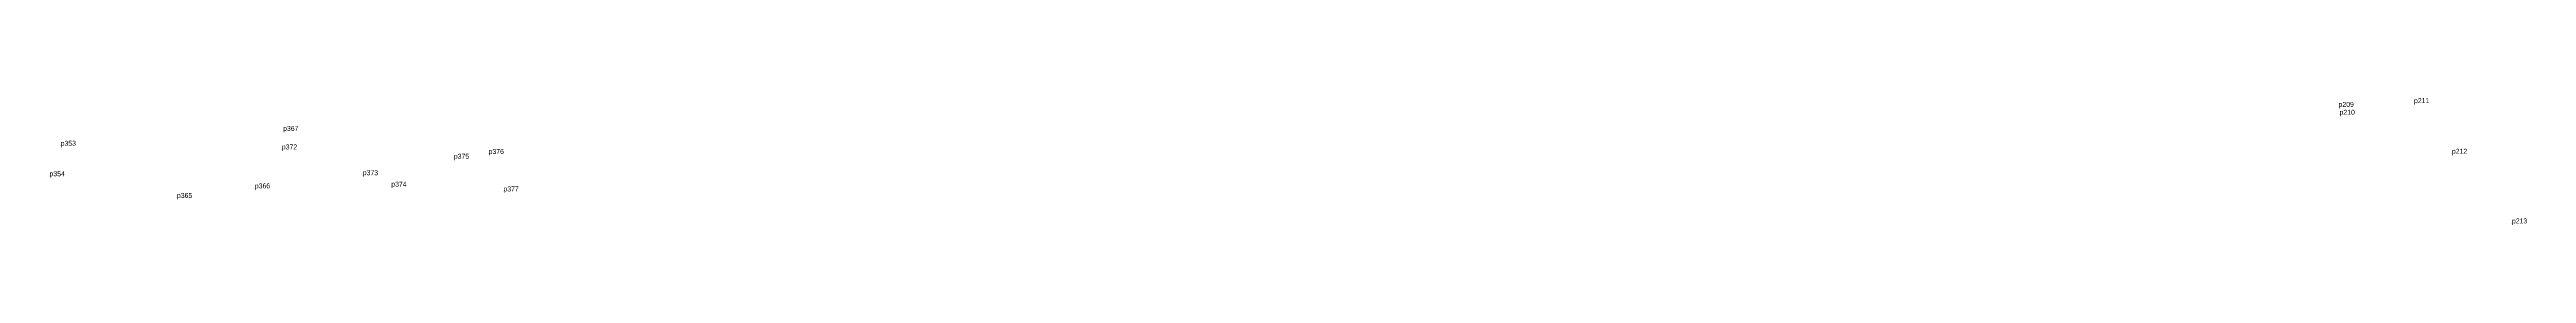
# Model space of a CAD drawing. Extents: x -2 to 54773767, y -1 to 183694297.
# Drawn here: x 543959 to 544856, y 1838751 to 1838797 of the extents above; entities that cross this region are included whole.
import ezdxf

# ---------------------------------------------------------------- set-up
doc = ezdxf.new("R2010")
doc.units = 0
doc.layers.add('Level 12', color=7, linetype='Continuous')
doc.layers.add('Level 7', color=7, linetype='Continuous')

msp = doc.modelspace()

# ---------------------------------------------------------------- linework, layer by layer
at = {"layer": 'Level 7'}
for p, q in [((544788.409, 1838793.436), (544788.409, 1838793.436)), ((544815.727, 1838794.804), (544815.727, 1838794.804)), ((544043.745, 1838784.768), (544043.745, 1838784.768)), ((544788.77, 1838790.605), (544788.77, 1838790.605)), ((543963.142, 1838779.396), (543963.142, 1838779.396)), ((544043.289, 1838778.065), (544043.289, 1838778.065)), ((544105.588, 1838774.69), (544105.588, 1838774.69)), ((544118.191, 1838776.441), (544118.191, 1838776.441)), ((544829.477, 1838776.526), (544829.477, 1838776.526)), ((543959.11, 1838768.376), (543959.11, 1838768.376)), ((544072.603, 1838768.763), (544072.603, 1838768.763)), ((544005.278, 1838760.553), (544005.278, 1838760.553)), ((544033.513, 1838764.004), (544033.513, 1838764.004)), ((544082.948, 1838764.634), (544082.948, 1838764.634)), ((544123.54, 1838762.893), (544123.54, 1838762.893)), ((544851.218, 1838751.343), (544851.218, 1838751.343))]:
    msp.add_line(p, q, dxfattribs=at)

# ---------------------------------------------------------------- texts
at = {"layer": 'Level 12'}
for s, p in [('p209', (544788.409, 1838793.436)), ('p210', (544788.77, 1838790.605)), ('p211', (544815.727, 1838794.804)), ('p367', (544043.745, 1838784.768)), ('p353', (543963.142, 1838779.396)), ('p372', (544043.289, 1838778.065)), ('p375', (544105.588, 1838774.69)), ('p376', (544118.191, 1838776.441)), ('p212', (544829.477, 1838776.526)), ('p354', (543959.11, 1838768.376)), ('p366', (544033.513, 1838764.004)), ('p373', (544072.603, 1838768.763)), ('p374', (544082.948, 1838764.634)), ('p365', (544005.278, 1838760.553)), ('p377', (544123.54, 1838762.893)), ('p213', (544851.218, 1838751.343))]:
    msp.add_text(s, height=1.8, dxfattribs=at).set_placement(p)

doc.saveas('drawing.dxf')
